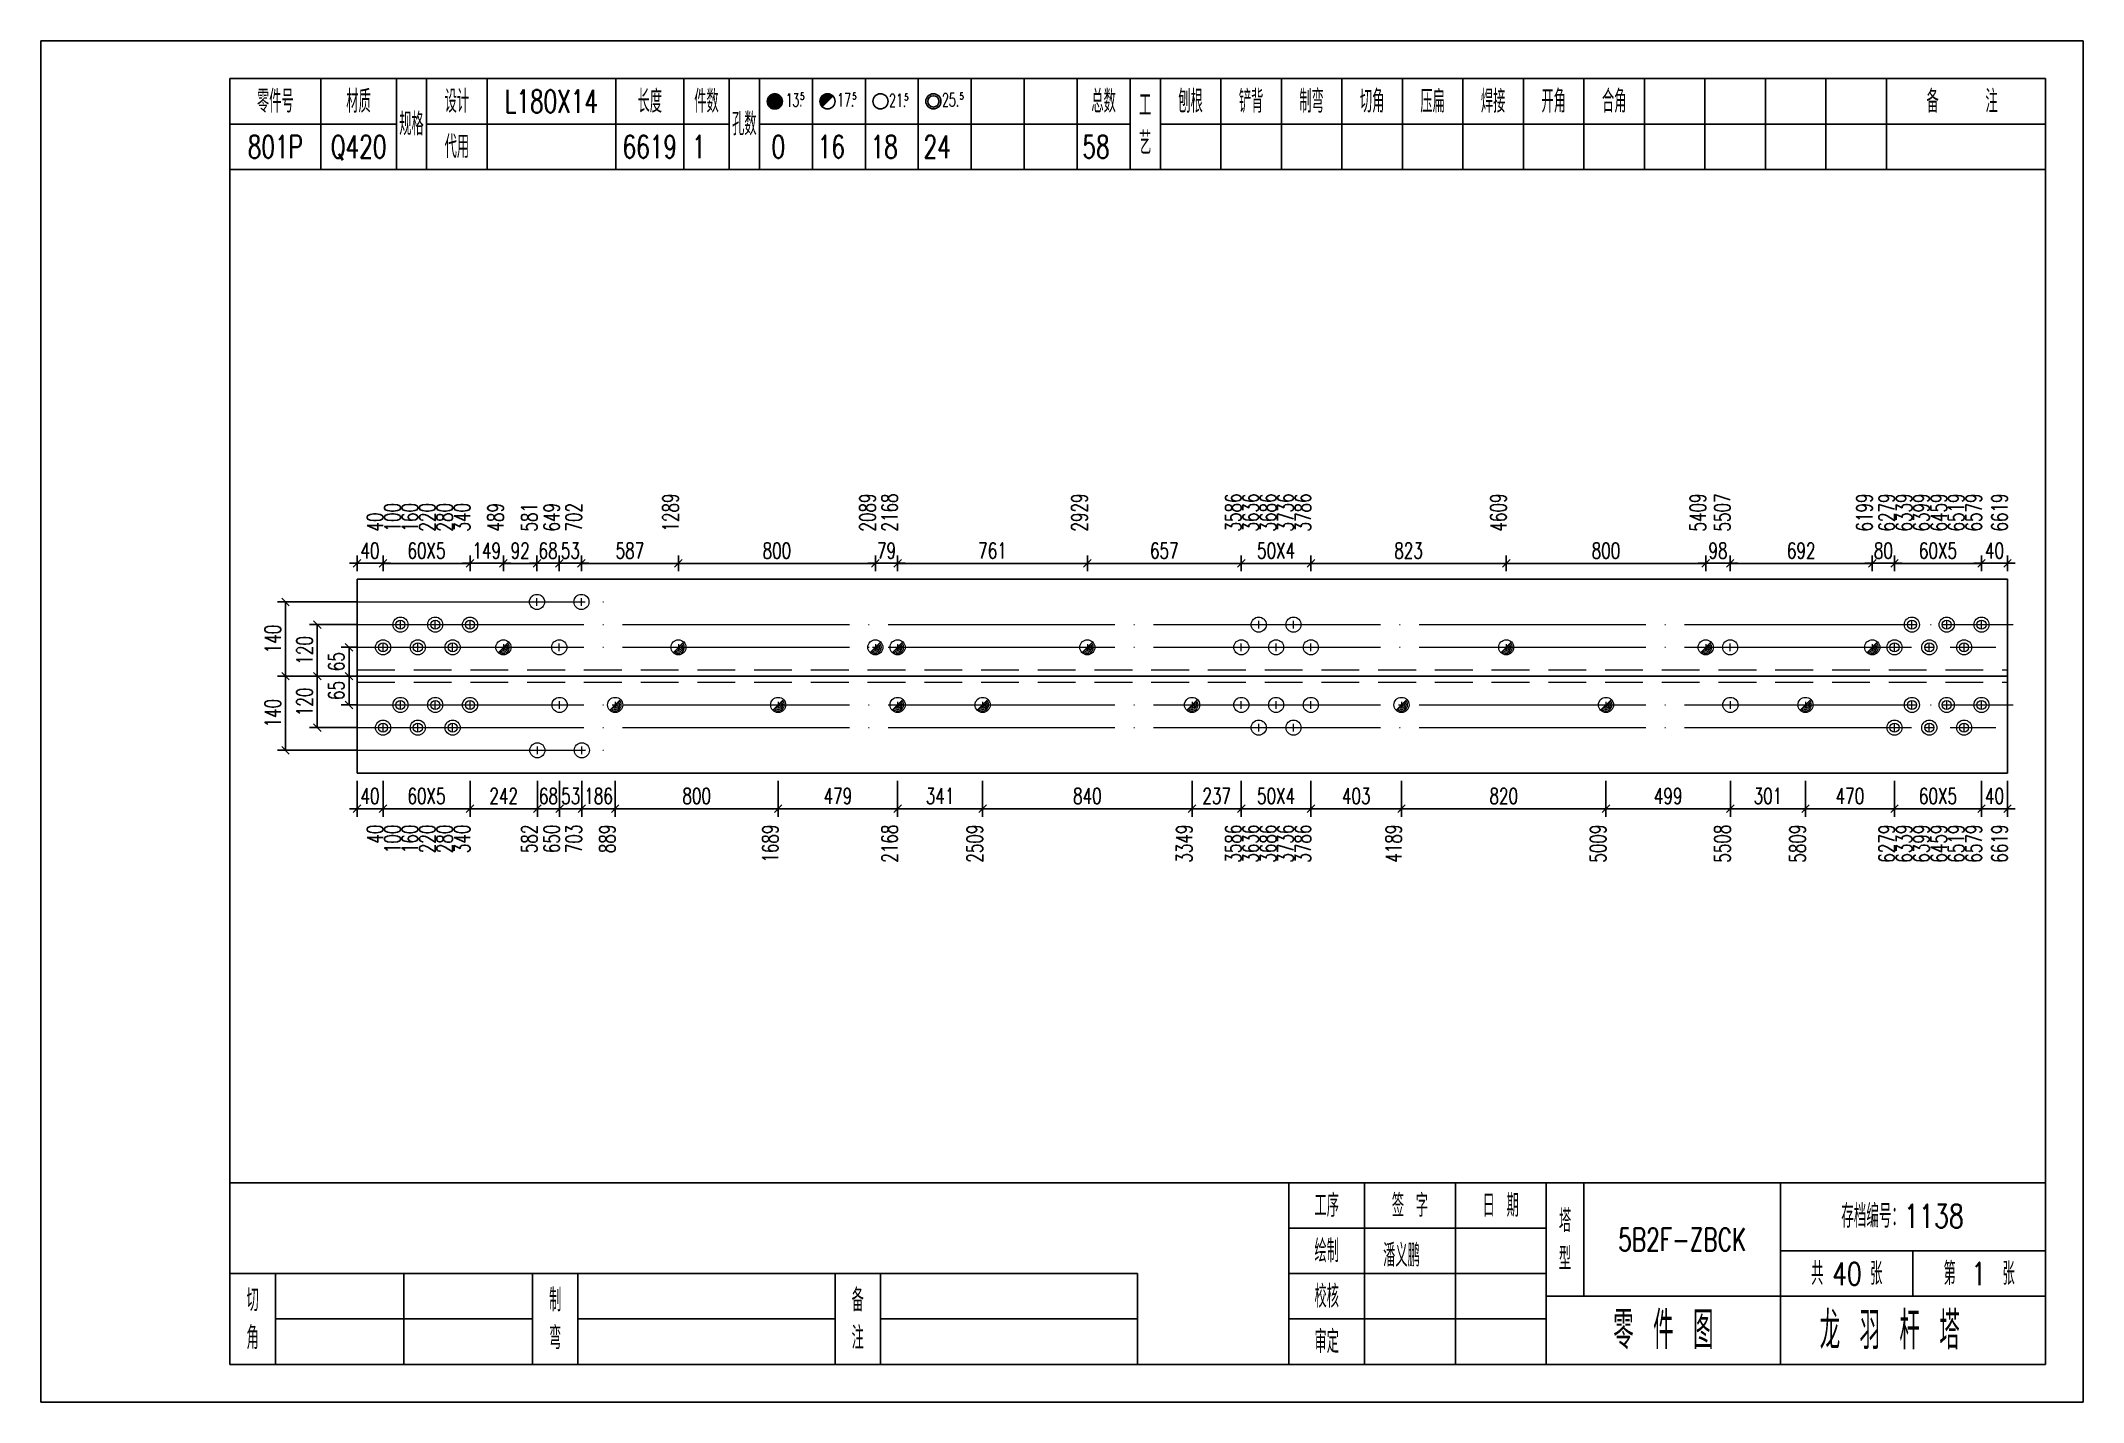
# Model space of a CAD drawing. Header units: millimetres. Extents: x 0 to 30240, y -10896 to -1348.
# Drawn here: x 0 to 270, y -6039.9 to -5859.9 of the extents above; entities that cross this region are included whole.
import ezdxf
from ezdxf.enums import TextEntityAlignment as Align

# ---------------------------------------------------------------- set-up
doc = ezdxf.new("R2010")
doc.units = ezdxf.units.MM
doc.header["$LTSCALE"] = 20
doc.header["$PDMODE"] = 1
doc.linetypes.add('DASHDOT2X', pattern=[1.75, 1.5, -0.125, 0, -0.125])
doc.linetypes.add('HIDDEN', pattern=[0.375, 0.25, -0.125])
for name, color, linetype, lineweight in [('1', 7, 'Continuous', 25), ('11', 3, 'Continuous', 13), ('2', 1, 'HIDDEN', 13), ('5', 1, 'Continuous', 13), ('7', 2, 'DASHDOT2X', 13)]:
    doc.layers.add(name, color=color, linetype=linetype, lineweight=lineweight)
doc.styles.get("Standard").update_dxf_attribs({"font": 'simplex', "width": 0.7, "bigfont": 'gbhzfs.shx'})
doc.styles.add('SYMBOL_TXT', font='txt.shx', dxfattribs={"width": 0.6})
doc.styles.add('TITLE_TXT', font='simplex.shx', dxfattribs={"width": 0.75, "height": 2.5, "bigfont": 'gbhzfs.shx'})
doc.dimstyles.get("Standard").update_dxf_attribs({"dimtxt": 2.1, "dimasz": 1, "dimexe": 1.05, "dimexo": 0, "dimgap": 0.63, "dimtad": 1, "dimzin": 0, "dimdsep": 46, "dimtxsty": 'standard', "dimblk": 'OBLIQUE', "dimblk1": 'OBLIQUE', "dimblk2": 'OBLIQUE', "dimcen": 0.09, "dimadec": 0, "dimazin": 0, "dimtfac": 1, "dimtdec": 1, "dimtix": 1, "dimtmove": 0, "dimatfit": 3, "dimfxl": 0, "dimtolj": 1, "dimtzin": 0, "dimarcsym": 0})
pattern_1 = [(0, (-3, 0), (0, 0.0125), [])]

msp = doc.modelspace()

# ---------------------------------------------------------------- texts
at = {"style": 'TITLE_TXT', "width": 0.75}
for s, p in [('40', (236.855, -6024.396)), ('1', (255.224, -6024.396))]:
    msp.add_text(s, height=3, dxfattribs=at).set_placement(p)
at = {"layer": '1', "width": 0.7}
for s, p in [('L180X14', (67.5, -5867.874)), ('801P', (31, -5873.874)), ('Q420', (42, -5873.874)), ('6619', (80.5, -5873.874)), ('1', (87, -5873.874)), ('0', (97.5, -5873.874)), ('16', (104.5, -5873.874)), ('18', (111.5, -5873.874)), ('24', (118.5, -5873.874)), ('58', (139.5, -5873.874))]:
    msp.add_text(s, height=3, dxfattribs=at).set_placement(p, align=Align.MIDDLE_CENTER)
for s, p in [('1289', (84.303, -5924.764)), ('2089', (110.34, -5924.764)), ('2168', (113.267, -5924.764)), ('2929', (138.364, -5924.764)), ('3586', (158.708, -5924.764)), ('3636', (161.008, -5924.764)), ('3686', (163.308, -5924.764)), ('3736', (165.608, -5924.764)), ('3786', (167.907, -5924.764)), ('4609', (193.743, -5924.764)), ('5409', (220.114, -5924.764)), ('5507', (223.355, -5924.764)), ('6199', (242.134, -5924.764)), ('6279', (245.075, -5924.764)), ('6339', (247.375, -5924.764)), ('6399', (249.675, -5924.764)), ('6459', (251.975, -5924.764)), ('6519', (254.275, -5924.764)), ('6579', (256.593, -5924.764)), ('6619', (260, -5924.764)), ('40', (45.24, -5924.764)), ('100', (47.54, -5924.764)), ('160', (49.84, -5924.764)), ('220', (52.14, -5924.764)), ('280', (54.44, -5924.764)), ('340', (56.74, -5924.764)), ('489', (61.169, -5924.764)), ('581', (65.624, -5924.764)), ('649', (68.58, -5924.764)), ('702', (71.51, -5924.764))]:
    msp.add_text(s, height=2.1, rotation=90, dxfattribs=at).set_placement(p)
for s, p in [('40', (45.24, -5963.509)), ('100', (47.54, -5963.509)), ('160', (49.84, -5963.509)), ('220', (52.14, -5963.509)), ('280', (54.44, -5963.509)), ('340', (56.74, -5963.509)), ('582', (65.623, -5963.509)), ('650', (68.58, -5963.509)), ('703', (71.51, -5963.509)), ('889', (75.938, -5963.509)), ('1689', (97.488, -5963.509)), ('2168', (113.267, -5963.509)), ('2509', (124.519, -5963.509)), ('3349', (152.206, -5963.509)), ('3586', (158.708, -5963.509)), ('3636', (161.008, -5963.509)), ('3686', (163.308, -5963.509)), ('3736', (165.608, -5963.509)), ('3786', (167.907, -5963.509)), ('4189', (179.898, -5963.509)), ('5009', (206.928, -5963.509)), ('5508', (223.356, -5963.509)), ('5809', (233.295, -5963.509)), ('6279', (245.075, -5963.509)), ('6339', (247.375, -5963.509)), ('6399', (249.675, -5963.509)), ('6459', (251.975, -5963.509)), ('6519', (254.275, -5963.509)), ('6579', (256.593, -5963.509)), ('6619', (260, -5963.509))]:
    msp.add_text(s, height=2.1, rotation=90, dxfattribs=at).set_placement(p, align=Align.RIGHT)
at = {"layer": '1', "insert": (217, -6018.374), "char_height": 3, "width": 26, "attachment_point": 5}
msp.add_mtext('5B2F-ZBCK', dxfattribs=at)

# ---------------------------------------------------------------- blocks, each defined once
blk = doc.blocks.new('M12_HOLE')
h = blk.add_hatch()
h.set_pattern_fill('LINE', scale=0.1, style=0)
h.set_pattern_definition(pattern_1)
h.paths.add_polyline_path([(-5, 0, 1), (-1, 0, 1)])
at = {"color": 7}
blk.add_circle((-3, 0), 2, dxfattribs=at)
at = {"color": 7, "attachment_point": 1, "style": 'SYMBOL_TXT'}
for s, insert, char_height, width in [('13\\f??|b0|i0|c0|p54;.', (-0.12, 2.11), 3.5, 5.7075), ('5', (3.74, 2.26), 1.8, 2.9309)]:
    blk.add_mtext(s, dxfattribs=dict(at, insert=insert, char_height=char_height, width=width))
blk = doc.blocks.new('M16_HOLE')
h = blk.add_hatch()
h.set_pattern_fill('LINE', scale=0.1, style=0)
h.set_pattern_definition(pattern_1)
h.paths.add_polyline_path([(-1.59, 1.41, 0.668179), (-5, 0, 0.198912), (-4.41, -1.41)])
at = {"color": 7}
blk.add_circle((-3, 0), 2, dxfattribs=at)
at = {"color": 7, "attachment_point": 1, "style": 'SYMBOL_TXT'}
for s, insert, char_height, width in [('17.', (-0.44, 2.13), 3.5, 6.3164), ('5', (3.56, 2.25), 1.8, 1.822)]:
    blk.add_mtext(s, dxfattribs=dict(at, insert=insert, char_height=char_height, width=width))
blk = doc.blocks.new('M20_HOLE')
at = {"color": 7}
blk.add_circle((-3, 0), 2, dxfattribs=at)
at = {"color": 7, "attachment_point": 1, "style": 'SYMBOL_TXT'}
for s, insert, char_height, width in [('21.', (-0.69, 2.01), 3.5, 6.0735), ('5', (3.32, 2.01), 1.8, 1.4576)]:
    blk.add_mtext(s, dxfattribs=dict(at, insert=insert, char_height=char_height, width=width))
blk = doc.blocks.new('M24_HOLE')
at = {"color": 7}
for radius in [2, 1.5]:
    blk.add_circle((-3, 0), radius, dxfattribs=at)
at = {"color": 7, "attachment_point": 1, "style": 'SYMBOL_TXT'}
for s, insert, char_height, width in [('25.', (-0.69, 2.13), 3.5, 2.4294), ('5', (3.93, 2.25), 1.8, 1.9435)]:
    blk.add_mtext(s, dxfattribs=dict(at, insert=insert, char_height=char_height, width=width))
blk = doc.blocks.new('JgCard')
for p, q in [((270, 180), (0, 180)), ((0, 180), (0, 0)), ((270, 0), (270, 180)), ((265, 175), (25, 175)), ((25, 175), (25, 5)), ((37, 175), (37, 163)), ((47, 175), (47, 163)), ((51, 175), (51, 163)), ((59, 175), (59, 163)), ((76, 175), (76, 163)), ((85, 175), (85, 163)), ((91, 175), (91, 163)), ((95, 175), (95, 163)), ((102, 175), (102, 163)), ((109, 175), (109, 163)), ((116, 175), (116, 163)), ((123, 175), (123, 163)), ((130, 175), (130, 163)), ((137, 175), (137, 163)), ((144, 175), (144, 163)), ((148, 175), (148, 163)), ((156, 175), (156, 163)), ((164, 175), (164, 163)), ((172, 175), (172, 163)), ((180, 175), (180, 163)), ((188, 175), (188, 163)), ((196, 175), (196, 163)), ((204, 175), (204, 163)), ((212, 175), (212, 163)), ((220, 175), (220, 163)), ((228, 175), (228, 163)), ((236, 175), (236, 163)), ((244, 175), (244, 163)), ((265, 5), (265, 175)), ((25, 169), (47, 169)), ((51, 169), (91, 169)), ((95, 169), (144, 169)), ((148, 169), (265, 169)), ((25, 163), (265, 163)), ((25, 29), (265, 29)), ((165, 5), (165, 29)), ((175, 5), (175, 29)), ((187, 5), (187, 29)), ((199, 5), (199, 29)), ((204, 29), (204, 14)), ((230, 5), (230, 29)), ((165, 23), (199, 23)), ((230, 20), (265, 20)), ((247.5, 20), (247.5, 14)), ((25, 17), (145, 17)), ((31, 5), (31, 17)), ((48, 17), (48, 5)), ((65, 5), (65, 17)), ((71, 5), (71, 17)), ((105, 5), (105, 17)), ((111, 5), (111, 17)), ((145, 5), (145, 17)), ((165, 17), (199, 17)), ((199, 14), (265, 14)), ((31, 11), (65, 11)), ((71, 11), (105, 11)), ((111, 11), (145, 11)), ((165, 11), (199, 11)), ((25, 5), (265, 5)), ((0, 0), (270, 0))]:
    blk.add_line(p, q)
blk.add_lwpolyline([(96.03, 171.99, -1), (98.03, 171.99, -1)], format="xyb", close=True)
blk.add_point((145, 96))
at = {"xscale": 0.5, "yscale": 0.5, "zscale": 0.5}
for name, p in [('M12_HOLE', (98.53, 171.99)), ('M16_HOLE', (105.5, 172)), ('M20_HOLE', (112.5, 172)), ('M24_HOLE', (119.5, 172))]:
    blk.add_blockref(name, p, dxfattribs=at)
at = {"style": 'TITLE_TXT', "width": 0.75}
for s, height, p in [('存档编号：1138', 3.076, (238.02, 23.07)), ('潘义鹏', 3, (177.45, 17.91)), ('龙 羽 杆 塔', 5, (235.17, 6.97))]:
    blk.add_text(s, height=height, dxfattribs=at).set_placement(p)
at = {"attachment_point": 5, "style": 'TITLE_TXT'}
for s, insert, char_height, width in [('零件号', (31, 172), 3, 15), ('材质', (42, 172), 3, 8), ('设计', (55, 172), 3, 8), ('长度', (80.5, 172), 3, 8), ('件数', (88, 172), 3, 6), ('总数', (140.5, 172), 3, 7), ('工\\P艺', (146, 169), 3, 4), ('刨根', (152, 172), 3, 8), ('铲背', (160, 172), 3, 8), ('制弯', (168, 172), 3, 8), ('切角', (176, 172), 3, 8), ('压扁', (184, 172), 3, 8), ('焊接', (192, 172), 3, 8), ('开角', (200, 172), 3, 8), ('合角', (208, 172), 3, 8), ('备    注', (254, 172), 3, 22), ('规格', (49, 169), 3, 4), ('孔数', (93, 169), 3, 4), ('代用', (55, 166), 3, 8), ('工序', (170, 26), 3, 10), ('签 字', (181, 26), 3, 12), ('日 期', (193, 26), 3, 12), ('塔\\P型', (201.5, 21.5), 3, 5), ('绘制', (170, 20), 3, 10), ('共    张', (238.75, 17), 3, 17.5), ('第    张', (256.25, 17), 3, 17.5), ('切\\P角', (28, 11), 3, 6), ('制\\P弯', (68, 11), 3, 6), ('备\\P注', (108, 11), 3, 6), ('校核', (170, 14), 3, 10), ('零 件 图', (214.5, 9.5), 5, 31), ('审定', (170, 8), 3, 10)]:
    blk.add_mtext(s, dxfattribs=dict(at, insert=insert, char_height=char_height, width=width))
blk = doc.blocks.new('M24')
for p, q in [((-0.6, 0), (0.6, 0)), ((0, -0.6), (0, 0.6))]:
    blk.add_line(p, q)
for radius in [1, 0.6]:
    blk.add_circle((0, 0), radius)
blk = doc.blocks.new('M20')
for p, q in [((-0.5, 0), (0.5, 0)), ((0, -0.5), (0, 0.5))]:
    blk.add_line(p, q)
blk.add_circle((0, 0), 1)
blk = doc.blocks.new('M16')
for p, q in [((-0.71, -0.71), (0.71, 0.71)), ((-0.4, 0), (0.4, 0)), ((0, 0.4), (0, -0.4))]:
    blk.add_line(p, q)
blk.add_circle((0, 0), 1)
for radius in [0.8, 0.6, 0.4, 0.2]:
    blk.add_arc((0, 0), radius, 225, 45)
blk = doc.blocks.new('_Oblique')
at = {"color": 0, "linetype": 'ByBlock', "lineweight": -2}
blk.add_line((-0.5, -0.5), (0.5, 0.5), dxfattribs=at)
blk = doc.blocks.new('*D3318')
at = {"layer": '11', "color": 0, "lineweight": -2}
for p, q in [((41.8, -5957.73), (41.8, -5962.46)), ((45.24, -5957.73), (45.24, -5962.46)), ((41.8, -5961.41), (40.8, -5961.41)), ((41.8, -5961.41), (45.24, -5961.41)), ((45.24, -5961.41), (46.24, -5961.41))]:
    blk.add_line(p, q, dxfattribs=at)
at = {"layer": 'Defpoints', "color": 0}
for p in [(41.8, -5957.73), (45.24, -5957.73), (45.24, -5961.41)]:
    blk.add_point(p, dxfattribs=at)
at = {"layer": '11', "color": 0, "lineweight": -2}
blk.add_blockref('_Oblique', (41.8, -5961.41), dxfattribs=at)
at = {"layer": '11', "color": 0, "lineweight": -2, "rotation": 180}
blk.add_blockref('_Oblique', (45.24, -5961.41), dxfattribs=at)
at = {"layer": '11', "color": 0, "insert": (43.52, -5959.73), "char_height": 2.1, "attachment_point": 5}
blk.add_mtext('\\A1;40', dxfattribs=at)
blk = doc.blocks.new('*D3321')
at = {"layer": '11', "color": 0, "lineweight": -2}
for p, q in [((65.64, -5957.73), (65.64, -5962.46)), ((68.58, -5957.73), (68.58, -5962.46)), ((65.64, -5961.41), (64.64, -5961.41)), ((65.64, -5961.41), (68.58, -5961.41)), ((68.58, -5961.41), (69.58, -5961.41))]:
    blk.add_line(p, q, dxfattribs=at)
at = {"layer": 'Defpoints', "color": 0}
for p in [(65.64, -5957.73), (68.58, -5957.73), (68.58, -5961.41)]:
    blk.add_point(p, dxfattribs=at)
at = {"layer": '11', "color": 0, "lineweight": -2}
blk.add_blockref('_Oblique', (65.64, -5961.41), dxfattribs=at)
at = {"layer": '11', "color": 0, "lineweight": -2, "rotation": 180}
blk.add_blockref('_Oblique', (68.58, -5961.41), dxfattribs=at)
at = {"layer": '11', "color": 0, "insert": (67.11, -5959.73), "char_height": 2.1, "attachment_point": 5}
blk.add_mtext('\\A1;68', dxfattribs=at)
blk = doc.blocks.new('*D3322')
at = {"layer": '11', "color": 0, "lineweight": -2}
for p, q in [((68.58, -5957.73), (68.58, -5962.46)), ((71.52, -5957.73), (71.52, -5962.46)), ((68.58, -5961.41), (67.58, -5961.41)), ((68.58, -5961.41), (71.52, -5961.41)), ((71.52, -5961.41), (72.52, -5961.41))]:
    blk.add_line(p, q, dxfattribs=at)
at = {"layer": 'Defpoints', "color": 0}
for p in [(68.58, -5957.73), (71.52, -5957.73), (71.52, -5961.41)]:
    blk.add_point(p, dxfattribs=at)
at = {"layer": '11', "color": 0, "lineweight": -2}
blk.add_blockref('_Oblique', (68.58, -5961.41), dxfattribs=at)
at = {"layer": '11', "color": 0, "lineweight": -2, "rotation": 180}
blk.add_blockref('_Oblique', (71.52, -5961.41), dxfattribs=at)
at = {"layer": '11', "color": 0, "insert": (70.05, -5959.73), "char_height": 2.1, "attachment_point": 5}
blk.add_mtext('\\A1;53', dxfattribs=at)
blk = doc.blocks.new('*D3323')
at = {"layer": '11', "color": 0, "lineweight": -2}
for p, q in [((71.52, -5957.73), (71.52, -5962.46)), ((75.93, -5957.73), (75.93, -5962.46)), ((71.52, -5961.41), (70.52, -5961.41)), ((71.52, -5961.41), (75.93, -5961.41)), ((75.93, -5961.41), (76.93, -5961.41))]:
    blk.add_line(p, q, dxfattribs=at)
at = {"layer": 'Defpoints', "color": 0}
for p in [(71.52, -5957.73), (75.93, -5957.73), (75.93, -5961.41)]:
    blk.add_point(p, dxfattribs=at)
at = {"layer": '11', "color": 0, "lineweight": -2}
blk.add_blockref('_Oblique', (71.52, -5961.41), dxfattribs=at)
at = {"layer": '11', "color": 0, "lineweight": -2, "rotation": 180}
blk.add_blockref('_Oblique', (75.93, -5961.41), dxfattribs=at)
at = {"layer": '11', "color": 0, "insert": (73.73, -5959.73), "char_height": 2.1, "attachment_point": 5}
blk.add_mtext('\\A1;186', dxfattribs=at)
blk = doc.blocks.new('*D3336')
at = {"layer": '11', "color": 0, "lineweight": -2}
for p, q in [((256.56, -5957.73), (256.56, -5962.46)), ((260, -5957.73), (260, -5962.46)), ((256.56, -5961.41), (255.56, -5961.41)), ((256.56, -5961.41), (260, -5961.41)), ((260, -5961.41), (261, -5961.41))]:
    blk.add_line(p, q, dxfattribs=at)
at = {"layer": 'Defpoints', "color": 0}
for p in [(256.56, -5957.73), (260, -5957.73), (260, -5961.41)]:
    blk.add_point(p, dxfattribs=at)
at = {"layer": '11', "color": 0, "lineweight": -2}
blk.add_blockref('_Oblique', (256.56, -5961.41), dxfattribs=at)
at = {"layer": '11', "color": 0, "lineweight": -2, "rotation": 180}
blk.add_blockref('_Oblique', (260, -5961.41), dxfattribs=at)
at = {"layer": '11', "color": 0, "insert": (258.28, -5959.73), "char_height": 2.1, "attachment_point": 5}
blk.add_mtext('\\A1;40', dxfattribs=at)
blk = doc.blocks.new('*D3337')
at = {"layer": '11', "color": 0, "lineweight": -2}
for p, q in [((41.8, -5928.96), (40.8, -5928.96)), ((41.8, -5930.01), (41.8, -5927.91)), ((41.8, -5928.96), (45.24, -5928.96)), ((45.24, -5930.01), (45.24, -5927.91)), ((45.24, -5928.96), (46.24, -5928.96))]:
    blk.add_line(p, q, dxfattribs=at)
at = {"layer": 'Defpoints', "color": 0}
for p in [(45.24, -5928.96), (41.8, -5930.01), (45.24, -5930.01)]:
    blk.add_point(p, dxfattribs=at)
at = {"layer": '11', "color": 0, "lineweight": -2}
blk.add_blockref('_Oblique', (41.8, -5928.96), dxfattribs=at)
at = {"layer": '11', "color": 0, "lineweight": -2, "rotation": 180}
blk.add_blockref('_Oblique', (45.24, -5928.96), dxfattribs=at)
at = {"layer": '11', "color": 0, "insert": (43.52, -5927.28), "char_height": 2.1, "attachment_point": 5}
blk.add_mtext('\\A1;40', dxfattribs=at)
blk = doc.blocks.new('*D3339')
at = {"layer": '11', "color": 0, "lineweight": -2}
for p, q in [((56.74, -5928.96), (55.74, -5928.96)), ((56.74, -5930.01), (56.74, -5927.91)), ((56.74, -5928.96), (61.15, -5928.96)), ((61.15, -5930.01), (61.15, -5927.91)), ((61.15, -5928.96), (62.15, -5928.96))]:
    blk.add_line(p, q, dxfattribs=at)
at = {"layer": 'Defpoints', "color": 0}
for p in [(61.15, -5928.96), (56.74, -5930.01), (61.15, -5930.01)]:
    blk.add_point(p, dxfattribs=at)
at = {"layer": '11', "color": 0, "lineweight": -2}
blk.add_blockref('_Oblique', (56.74, -5928.96), dxfattribs=at)
at = {"layer": '11', "color": 0, "lineweight": -2, "rotation": 180}
blk.add_blockref('_Oblique', (61.15, -5928.96), dxfattribs=at)
at = {"layer": '11', "color": 0, "insert": (58.95, -5927.28), "char_height": 2.1, "attachment_point": 5}
blk.add_mtext('\\A1;149', dxfattribs=at)
blk = doc.blocks.new('*D3341')
at = {"layer": '11', "color": 0, "lineweight": -2}
for p, q in [((65.59, -5928.96), (64.59, -5928.96)), ((65.59, -5930.01), (65.59, -5927.91)), ((65.59, -5928.96), (68.54, -5928.96)), ((68.54, -5930.01), (68.54, -5927.91)), ((68.54, -5928.96), (69.54, -5928.96))]:
    blk.add_line(p, q, dxfattribs=at)
at = {"layer": 'Defpoints', "color": 0}
for p in [(68.54, -5928.96), (65.59, -5930.01), (68.54, -5930.01)]:
    blk.add_point(p, dxfattribs=at)
at = {"layer": '11', "color": 0, "lineweight": -2}
blk.add_blockref('_Oblique', (65.59, -5928.96), dxfattribs=at)
at = {"layer": '11', "color": 0, "lineweight": -2, "rotation": 180}
blk.add_blockref('_Oblique', (68.54, -5928.96), dxfattribs=at)
at = {"layer": '11', "color": 0, "insert": (67.06, -5927.28), "char_height": 2.1, "attachment_point": 5}
blk.add_mtext('\\A1;68', dxfattribs=at)
blk = doc.blocks.new('*D3342')
at = {"layer": '11', "color": 0, "lineweight": -2}
for p, q in [((68.54, -5928.96), (67.54, -5928.96)), ((68.54, -5930.01), (68.54, -5927.91)), ((68.54, -5928.96), (71.46, -5928.96)), ((71.46, -5930.01), (71.46, -5927.91)), ((71.46, -5928.96), (72.46, -5928.96))]:
    blk.add_line(p, q, dxfattribs=at)
at = {"layer": 'Defpoints', "color": 0}
for p in [(71.46, -5928.96), (68.54, -5930.01), (71.46, -5930.01)]:
    blk.add_point(p, dxfattribs=at)
at = {"layer": '11', "color": 0, "lineweight": -2}
blk.add_blockref('_Oblique', (68.54, -5928.96), dxfattribs=at)
at = {"layer": '11', "color": 0, "lineweight": -2, "rotation": 180}
blk.add_blockref('_Oblique', (71.46, -5928.96), dxfattribs=at)
at = {"layer": '11', "color": 0, "insert": (70, -5927.28), "char_height": 2.1, "attachment_point": 5}
blk.add_mtext('\\A1;53', dxfattribs=at)
blk = doc.blocks.new('*D3345')
at = {"layer": '11', "color": 0, "lineweight": -2}
for p, q in [((110.33, -5928.96), (109.33, -5928.96)), ((110.33, -5930.01), (110.33, -5927.91)), ((110.33, -5928.96), (113.27, -5928.96)), ((113.27, -5930.01), (113.27, -5927.91)), ((113.27, -5928.96), (114.27, -5928.96))]:
    blk.add_line(p, q, dxfattribs=at)
at = {"layer": 'Defpoints', "color": 0}
for p in [(113.27, -5928.96), (110.33, -5930.01), (113.27, -5930.01)]:
    blk.add_point(p, dxfattribs=at)
at = {"layer": '11', "color": 0, "lineweight": -2}
blk.add_blockref('_Oblique', (110.33, -5928.96), dxfattribs=at)
at = {"layer": '11', "color": 0, "lineweight": -2, "rotation": 180}
blk.add_blockref('_Oblique', (113.27, -5928.96), dxfattribs=at)
at = {"layer": '11', "color": 0, "insert": (111.8, -5927.28), "char_height": 2.1, "attachment_point": 5}
blk.add_mtext('\\A1;79', dxfattribs=at)
blk = doc.blocks.new('*D3351')
at = {"layer": '11', "color": 0, "lineweight": -2}
for p, q in [((220.1, -5928.96), (219.1, -5928.96)), ((220.1, -5930.01), (220.1, -5927.91)), ((220.1, -5928.96), (223.33, -5928.96)), ((223.33, -5930.01), (223.33, -5927.91)), ((223.33, -5928.96), (224.33, -5928.96))]:
    blk.add_line(p, q, dxfattribs=at)
at = {"layer": 'Defpoints', "color": 0}
for p in [(223.33, -5928.96), (220.1, -5930.01), (223.33, -5930.01)]:
    blk.add_point(p, dxfattribs=at)
at = {"layer": '11', "color": 0, "lineweight": -2}
blk.add_blockref('_Oblique', (220.1, -5928.96), dxfattribs=at)
at = {"layer": '11', "color": 0, "lineweight": -2, "rotation": 180}
blk.add_blockref('_Oblique', (223.33, -5928.96), dxfattribs=at)
at = {"layer": '11', "color": 0, "insert": (221.72, -5927.28), "char_height": 2.1, "attachment_point": 5}
blk.add_mtext('\\A1;98', dxfattribs=at)
blk = doc.blocks.new('*D3353')
at = {"layer": '11', "color": 0, "lineweight": -2}
for p, q in [((242.12, -5928.96), (241.12, -5928.96)), ((242.12, -5930.01), (242.12, -5927.91)), ((242.12, -5928.96), (245.06, -5928.96)), ((245.06, -5930.01), (245.06, -5927.91)), ((245.06, -5928.96), (246.06, -5928.96))]:
    blk.add_line(p, q, dxfattribs=at)
at = {"layer": 'Defpoints', "color": 0}
for p in [(245.06, -5928.96), (242.12, -5930.01), (245.06, -5930.01)]:
    blk.add_point(p, dxfattribs=at)
at = {"layer": '11', "color": 0, "lineweight": -2}
blk.add_blockref('_Oblique', (242.12, -5928.96), dxfattribs=at)
at = {"layer": '11', "color": 0, "lineweight": -2, "rotation": 180}
blk.add_blockref('_Oblique', (245.06, -5928.96), dxfattribs=at)
at = {"layer": '11', "color": 0, "insert": (243.59, -5927.28), "char_height": 2.1, "attachment_point": 5}
blk.add_mtext('\\A1;80', dxfattribs=at)
blk = doc.blocks.new('*D3355')
at = {"layer": '11', "color": 0, "lineweight": -2}
for p, q in [((256.56, -5928.96), (255.56, -5928.96)), ((256.56, -5930.01), (256.56, -5927.91)), ((256.56, -5928.96), (260, -5928.96)), ((260, -5930.01), (260, -5927.91)), ((260, -5928.96), (261, -5928.96))]:
    blk.add_line(p, q, dxfattribs=at)
at = {"layer": 'Defpoints', "color": 0}
for p in [(260, -5928.96), (256.56, -5930.01), (260, -5930.01)]:
    blk.add_point(p, dxfattribs=at)
at = {"layer": '11', "color": 0, "lineweight": -2}
blk.add_blockref('_Oblique', (256.56, -5928.96), dxfattribs=at)
at = {"layer": '11', "color": 0, "lineweight": -2, "rotation": 180}
blk.add_blockref('_Oblique', (260, -5928.96), dxfattribs=at)
at = {"layer": '11', "color": 0, "insert": (258.28, -5927.28), "char_height": 2.1, "attachment_point": 5}
blk.add_mtext('\\A1;40', dxfattribs=at)

# ---------------------------------------------------------------- dimensions: what is measured, and where the dimension line sits
at = {"layer": '1'}
for base, p1, p2, text in [((32.35, -5934.064), (41.75, -5943.874), (41.75, -5934.064), '140'), ((36.55, -5937.064), (41.75, -5943.874), (41.75, -5937.064), '120'), ((40.75, -5940.064), (41.75, -5943.874), (41.75, -5940.064), '65'), ((32.35, -5943.874), (41.75, -5953.684), (41.75, -5943.874), '140'), ((36.55, -5943.874), (41.75, -5950.684), (41.75, -5943.874), '120'), ((40.75, -5943.874), (41.75, -5947.684), (41.75, -5943.874), '65')]:
    msp.add_linear_dim(base=base, p1=p1, p2=p2, angle=90, text=text, dimstyle='standard', dxfattribs=at).render()
at = {"layer": '11'}
for base, p1, p2, text, picture, middle in [((45.24, -5928.964), (41.8, -5930.014), (45.24, -5930.014), '40', '*D3337', (43.52, -5927.284)), ((61.15, -5928.964), (56.74, -5930.014), (61.15, -5930.014), '149', '*D3339', (58.945, -5927.284)), ((68.537, -5928.964), (65.592, -5930.014), (68.537, -5930.014), '68', '*D3341', (67.064, -5927.284)), ((71.465, -5928.964), (68.537, -5930.014), (71.465, -5930.014), '53', '*D3342', (70.001, -5927.284)), ((113.266, -5928.964), (110.326, -5930.014), (113.266, -5930.014), '79', '*D3345', (111.796, -5927.284)), ((223.332, -5928.964), (220.101, -5930.014), (223.332, -5930.014), '98', '*D3351', (221.716, -5927.284)), ((245.06, -5928.964), (242.12, -5930.014), (245.06, -5930.014), '80', '*D3353', (243.59, -5927.284)), ((260, -5928.964), (256.56, -5930.014), (260, -5930.014), '40', '*D3355', (258.28, -5927.284)), ((45.24, -5961.409), (41.8, -5957.734), (45.24, -5957.734), '40', '*D3318', (43.52, -5959.729)), ((68.58, -5961.409), (65.64, -5957.734), (68.58, -5957.734), '68', '*D3321', (67.11, -5959.729)), ((71.52, -5961.409), (68.58, -5957.734), (71.52, -5957.734), '53', '*D3322', (70.05, -5959.729)), ((75.93, -5961.409), (71.52, -5957.734), (75.93, -5957.734), '186', '*D3323', (73.725, -5959.729)), ((260, -5961.409), (256.56, -5957.734), (260, -5957.734), '40', '*D3336', (258.28, -5959.729))]:
    dim = msp.add_linear_dim(base=base, p1=p1, p2=p2, text=text, dimstyle='standard', dxfattribs=at)
    dim.commit()
    dim.dimension.update_dxf_attribs({"geometry": picture, "text_midpoint": middle})
for base, p1, p2, text in [((56.74, -5928.964), (45.24, -5930.014), (56.74, -5930.014), '60X5'), ((65.592, -5928.964), (61.15, -5930.014), (65.592, -5930.014), '92'), ((84.29, -5928.964), (71.465, -5930.014), (84.29, -5930.014), '587'), ((110.326, -5928.964), (84.29, -5930.014), (110.326, -5930.014), '800'), ((138.351, -5928.964), (113.266, -5930.014), (138.351, -5930.014), '761'), ((158.705, -5928.964), (138.351, -5930.014), (158.705, -5930.014), '657'), ((167.905, -5928.964), (158.705, -5930.014), (167.905, -5930.014), '50X4'), ((193.73, -5928.964), (167.905, -5930.014), (193.73, -5930.014), '823'), ((220.101, -5928.964), (193.73, -5930.014), (220.101, -5930.014), '800'), ((242.12, -5928.964), (223.332, -5930.014), (242.12, -5930.014), '692'), ((256.56, -5928.964), (245.06, -5930.014), (256.56, -5930.014), '60X5'), ((56.74, -5961.409), (45.24, -5957.734), (56.74, -5957.734), '60X5'), ((65.64, -5961.409), (56.74, -5957.734), (65.64, -5957.734), '242'), ((97.476, -5961.409), (75.93, -5957.734), (97.476, -5957.734), '800'), ((113.266, -5961.409), (97.476, -5957.734), (113.266, -5957.734), '479'), ((124.506, -5961.409), (113.266, -5957.734), (124.506, -5957.734), '341'), ((152.196, -5961.409), (124.506, -5957.734), (152.196, -5957.734), '840'), ((158.705, -5961.409), (152.196, -5957.734), (158.705, -5957.734), '237'), ((167.905, -5961.409), (158.705, -5957.734), (167.905, -5957.734), '50X4'), ((179.885, -5961.409), (167.905, -5957.734), (179.885, -5957.734), '403'), ((206.916, -5961.409), (179.885, -5957.734), (206.916, -5957.734), '820'), ((223.365, -5961.409), (206.916, -5957.734), (223.365, -5957.734), '499'), ((233.287, -5961.409), (223.365, -5957.734), (233.287, -5957.734), '301'), ((245.06, -5961.409), (233.287, -5957.734), (245.06, -5957.734), '470'), ((256.56, -5961.409), (245.06, -5957.734), (256.56, -5957.734), '60X5')]:
    msp.add_linear_dim(base=base, p1=p1, p2=p2, text=text, dimstyle='standard', dxfattribs=at).render()

# ---------------------------------------------------------------- linework, layer by layer
at = {"layer": '1'}
for p, q in [((41.8, -5931.064), (41.8, -5956.684)), ((41.8, -5931.064), (260, -5931.064)), ((260, -5931.064), (260, -5956.684)), ((41.8, -5943.874), (260, -5943.874)), ((41.8, -5956.684), (260, -5956.684))]:
    msp.add_line(p, q, dxfattribs=at)
at = {"layer": '2'}
for p, q in [((41.8, -5943.054), (260, -5943.054)), ((41.8, -5944.695), (260, -5944.695))]:
    msp.add_line(p, q, dxfattribs=at)
at = {"layer": '7'}
for p, q in [((41.8, -5934.064), (75.665, -5934.064)), ((41.8, -5937.064), (260.76, -5937.064)), ((41.8, -5940.064), (258.46, -5940.064)), ((41.8, -5947.684), (260.76, -5947.684)), ((41.8, -5950.684), (258.46, -5950.684)), ((41.8, -5953.684), (75.72, -5953.684))]:
    msp.add_line(p, q, dxfattribs=at)

# ---------------------------------------------------------------- block references
at = {"layer": '1'}
msp.add_blockref('JgCard', (0, -6039.874), dxfattribs=at)
at = {"layer": '5'}
for name, p in [('M20', (65.592, -5934.064)), ('M20', (71.465, -5934.064)), ('M24', (47.54, -5937.064)), ('M24', (52.14, -5937.064)), ('M24', (56.74, -5937.064)), ('M20', (161.005, -5937.064)), ('M20', (165.605, -5937.064)), ('M24', (247.36, -5937.064)), ('M24', (251.96, -5937.064)), ('M24', (256.56, -5937.064)), ('M24', (45.24, -5940.064)), ('M24', (49.84, -5940.064)), ('M24', (54.44, -5940.064)), ('M16', (61.15, -5940.064)), ('M20', (68.537, -5940.064)), ('M16', (84.29, -5940.064)), ('M16', (110.326, -5940.064)), ('M16', (113.266, -5940.064)), ('M16', (138.351, -5940.064)), ('M20', (158.705, -5940.064)), ('M20', (163.305, -5940.064)), ('M20', (167.905, -5940.064)), ('M16', (193.73, -5940.064)), ('M16', (220.101, -5940.064)), ('M20', (223.332, -5940.064)), ('M16', (242.12, -5940.064)), ('M24', (245.06, -5940.064)), ('M24', (249.66, -5940.064)), ('M24', (254.26, -5940.064)), ('M24', (47.54, -5947.684)), ('M24', (52.14, -5947.684)), ('M24', (56.74, -5947.684)), ('M20', (68.58, -5947.684)), ('M16', (75.93, -5947.684)), ('M16', (97.476, -5947.684)), ('M16', (113.266, -5947.684)), ('M16', (124.506, -5947.684)), ('M16', (152.196, -5947.684)), ('M20', (158.705, -5947.684)), ('M20', (163.305, -5947.684)), ('M20', (167.905, -5947.684)), ('M16', (179.885, -5947.684)), ('M16', (206.916, -5947.684)), ('M20', (223.365, -5947.684)), ('M16', (233.287, -5947.684)), ('M24', (247.36, -5947.684)), ('M24', (251.96, -5947.684)), ('M24', (256.56, -5947.684)), ('M24', (45.24, -5950.684)), ('M24', (49.84, -5950.684)), ('M24', (54.44, -5950.684)), ('M20', (161.005, -5950.684)), ('M20', (165.605, -5950.684)), ('M24', (245.06, -5950.684)), ('M24', (249.66, -5950.684)), ('M24', (254.26, -5950.684)), ('M20', (65.64, -5953.684)), ('M20', (71.52, -5953.684))]:
    msp.add_blockref(name, p, dxfattribs=at)

msp.set_redraw_order([(e.dxf.handle, doc.entitydb.next_handle()) for e in msp.query("TEXT MTEXT ATTDEF DIMENSION ARC_DIMENSION")])  # texts and dimensions are drawn at this point

doc.saveas('drawing.dxf')
